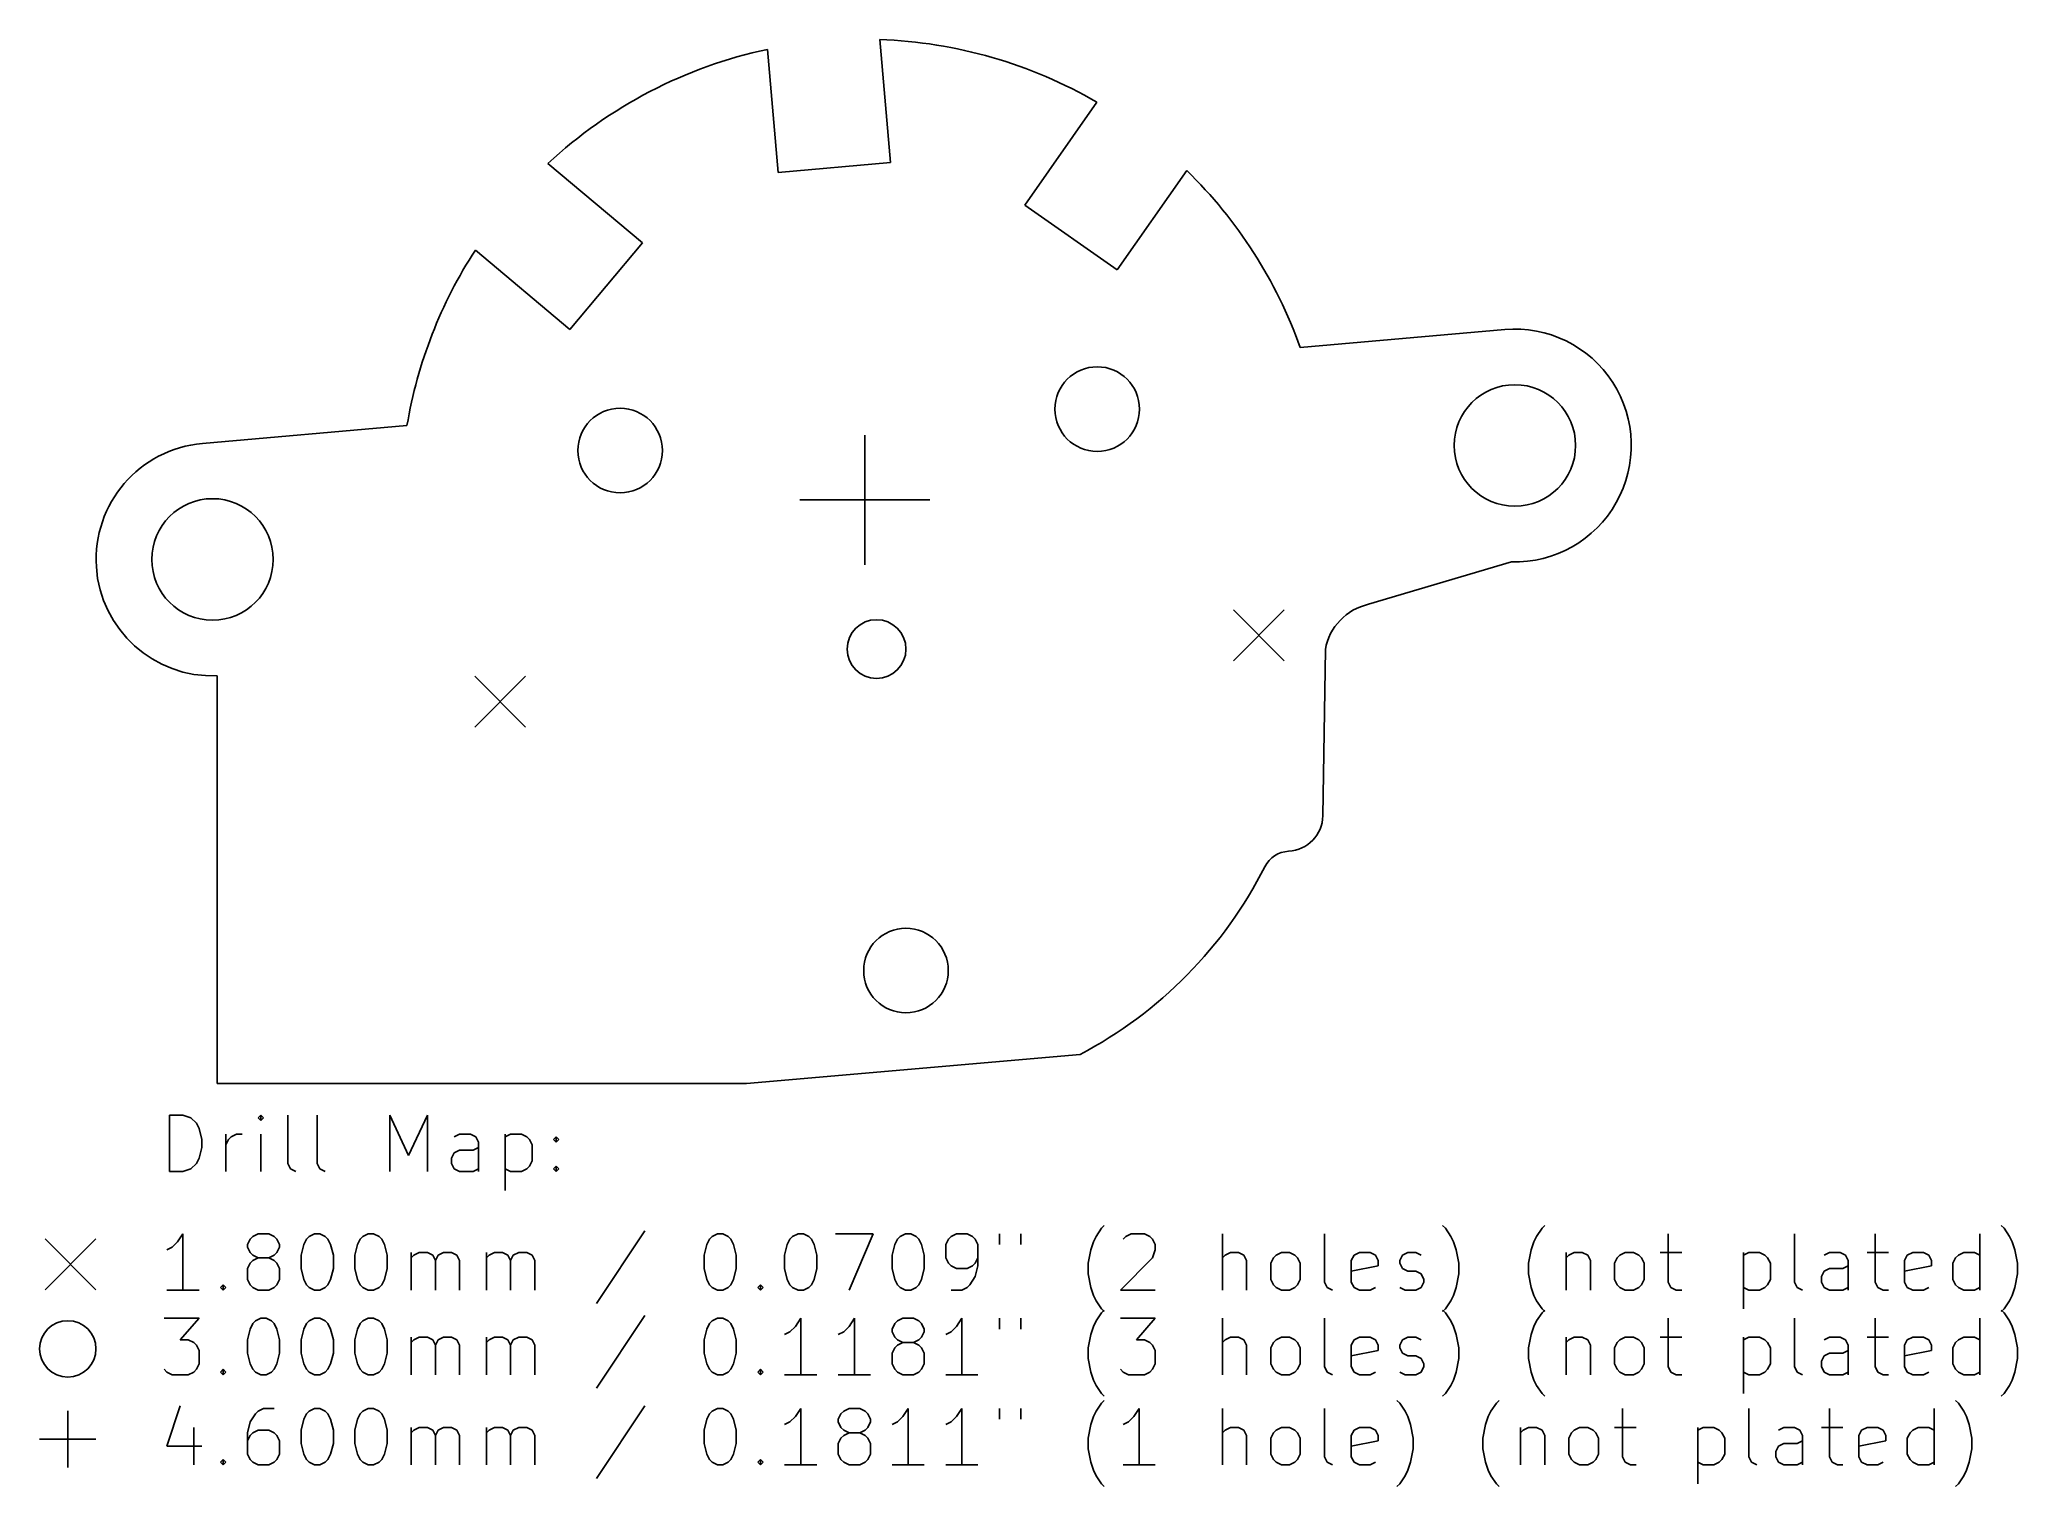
# Model space of a CAD drawing. Extents: x 61.2 to 131.3, y -105.5 to -54.2.
import ezdxf

# ---------------------------------------------------------------- set-up
doc = ezdxf.new("R2010")
doc.units = 0
doc.layers.add('BLACK', color=7, linetype='CONTINUOUS')

msp = doc.modelspace()

# ---------------------------------------------------------------- linework, layer by layer
at = {"layer": 'BLACK', "linetype": 'CONTINUOUS'}
for p, q in [((87.403017, -58.910416), (87.021515, -54.54983)), ((91.006214, -54.200319), (91.387796, -58.561793)), ((96.151398, -60.074632), (98.707175, -56.424605)), ((79.240984, -58.599409), (82.594084, -61.412992)), ((91.387796, -58.561793), (87.403017, -58.910416)), ((101.893954, -58.847189), (99.428006, -62.368938)), ((99.428006, -62.368938), (96.151398, -60.074632)), ((80.022934, -64.477169), (76.668916, -61.662815)), ((82.594084, -61.412992), (80.022934, -64.477169)), ((113.167014, -64.479729), (105.911094, -65.114539)), ((74.24428, -67.885025), (66.988407, -68.519832)), ((90.477066, -68.222832), (90.477066, -72.822832)), ((88.177066, -70.522832), (92.777066, -70.522832)), ((108.335635, -74.224453), (113.411019, -72.7174)), ((103.548628, -74.423397), (105.348628, -76.223397)), ((105.348628, -74.423397), (103.548628, -76.223397)), ((106.718456, -81.72129), (106.806682, -75.822153)), ((67.512596, -76.755849), (67.512597, -77.774998)), ((76.651372, -76.776603), (78.451372, -78.576603)), ((78.451372, -76.776603), (76.651372, -78.576603)), ((67.512597, -77.774998), (67.512597, -91.219007)), ((86.279842, -91.219007), (98.110374, -90.183969)), ((67.512597, -91.219007), (86.279842, -91.219007)), ((65.823409, -94.338845), (65.823409, -92.338845)), ((65.823409, -92.338845), (66.299599, -92.338845)), ((66.299599, -92.338845), (66.585314, -92.434083)), ((66.585314, -92.434083), (66.77579, -92.624559)), ((69.061504, -92.338845), (68.966266, -92.434083)), ((68.966266, -92.434083), (69.061504, -92.529321)), ((69.156742, -92.434083), (69.061504, -92.338845)), ((69.061504, -92.338845), (69.061504, -92.529321)), ((69.061504, -92.529321), (69.156742, -92.434083)), ((70.013885, -94.05313), (70.013885, -92.338845)), ((71.061504, -94.05313), (71.061504, -92.338845)), ((73.632933, -94.338845), (73.632933, -92.338845)), ((73.632933, -92.338845), (74.2996, -93.767416)), ((74.2996, -93.767416), (74.966266, -92.338845)), ((74.966266, -92.338845), (74.966266, -94.338845)), ((66.77579, -92.624559), (66.871028, -92.815035)), ((66.871028, -92.815035), (66.966266, -93.195987)), ((66.966266, -93.195987), (66.966266, -93.481702)), ((67.823409, -94.338845), (67.823409, -93.005511)), ((67.823409, -93.386464), (67.918647, -93.195987)), ((67.918647, -93.195987), (68.013885, -93.100749)), ((68.013885, -93.100749), (68.204361, -93.005511)), ((68.204361, -93.005511), (68.394838, -93.005511)), ((69.061504, -94.338845), (69.061504, -93.005511)), ((76.109123, -93.005511), (75.918647, -93.100749)), ((76.490076, -93.005511), (76.109123, -93.005511)), ((76.680552, -93.100749), (76.490076, -93.005511)), ((76.77579, -93.291226), (76.680552, -93.100749)), ((77.728171, -93.005511), (77.728171, -95.005511)), ((77.728171, -93.100749), (77.918647, -93.005511)), ((77.918647, -93.005511), (78.2996, -93.005511)), ((78.2996, -93.005511), (78.490076, -93.100749)), ((78.490076, -93.100749), (78.585314, -93.195987)), ((78.585314, -93.195987), (78.680552, -93.386464)), ((79.442457, -93.195987), (79.537695, -93.100749)), ((79.537695, -93.291226), (79.442457, -93.195987)), ((79.537695, -93.100749), (79.632933, -93.195987)), ((79.537695, -93.100749), (79.537695, -93.291226)), ((79.632933, -93.195987), (79.537695, -93.291226)), ((66.871028, -93.862654), (66.77579, -94.05313)), ((66.966266, -93.481702), (66.871028, -93.862654)), ((75.823409, -93.862654), (75.918647, -93.672178)), ((75.823409, -94.05313), (75.823409, -93.862654)), ((75.918647, -93.672178), (76.109123, -93.57694)), ((76.109123, -93.57694), (76.585314, -93.57694)), ((76.585314, -93.57694), (76.77579, -93.481702)), ((76.77579, -94.338845), (76.77579, -93.291226)), ((78.680552, -93.957892), (78.585314, -94.148368)), ((78.680552, -93.386464), (78.680552, -93.957892)), ((66.299599, -94.338845), (65.823409, -94.338845)), ((66.585314, -94.243607), (66.299599, -94.338845)), ((66.77579, -94.05313), (66.585314, -94.243607)), ((70.109123, -94.243607), (70.013885, -94.05313)), ((70.299599, -94.338845), (70.109123, -94.243607)), ((71.156742, -94.243607), (71.061504, -94.05313)), ((71.347218, -94.338845), (71.156742, -94.243607)), ((75.918647, -94.243607), (75.823409, -94.05313)), ((76.109123, -94.338845), (75.918647, -94.243607)), ((76.585314, -94.338845), (76.109123, -94.338845)), ((76.77579, -94.243607), (76.585314, -94.338845)), ((77.918647, -94.338845), (77.728171, -94.243607)), ((78.2996, -94.338845), (77.918647, -94.338845)), ((78.490076, -94.243607), (78.2996, -94.338845)), ((78.585314, -94.148368), (78.490076, -94.243607)), ((79.442457, -94.243607), (79.537695, -94.148368)), ((79.537695, -94.338845), (79.442457, -94.243607)), ((79.537695, -94.148368), (79.632933, -94.243607)), ((79.537695, -94.148368), (79.537695, -94.338845)), ((79.632933, -94.243607), (79.537695, -94.338845)), ((61.415641, -96.724007), (63.215641, -98.524007)), ((63.215641, -96.724007), (61.415641, -98.524007)), ((66.299599, -96.538845), (66.109123, -96.824559)), ((66.299599, -98.538845), (66.299599, -96.538845)), ((68.585314, -96.919797), (68.680552, -96.729321)), ((68.680552, -96.729321), (68.77579, -96.634083)), ((68.77579, -96.634083), (68.966266, -96.538845)), ((68.966266, -96.538845), (69.347219, -96.538845)), ((69.347219, -96.538845), (69.537695, -96.634083)), ((69.537695, -96.634083), (69.632933, -96.729321)), ((69.632933, -96.729321), (69.728171, -96.919797)), ((70.585314, -96.919797), (70.680552, -96.729321)), ((70.680552, -96.729321), (70.77579, -96.634083)), ((70.77579, -96.634083), (70.966266, -96.538845)), ((70.966266, -96.538845), (71.156743, -96.538845)), ((71.156743, -96.538845), (71.347219, -96.634083)), ((71.347219, -96.634083), (71.442457, -96.729321)), ((71.442457, -96.729321), (71.537695, -96.919797)), ((72.490076, -96.919797), (72.585314, -96.729321)), ((72.585314, -96.729321), (72.680552, -96.634083)), ((72.680552, -96.634083), (72.871028, -96.538845)), ((72.871028, -96.538845), (73.061505, -96.538845)), ((73.061505, -96.538845), (73.251981, -96.634083)), ((73.251981, -96.634083), (73.347219, -96.729321)), ((73.347219, -96.729321), (73.442457, -96.919797)), ((82.680553, -96.443607), (80.966268, -99.015035)), ((84.87103, -96.919797), (84.966268, -96.729321)), ((84.966268, -96.729321), (85.061506, -96.634083)), ((85.061506, -96.634083), (85.251982, -96.538845)), ((85.251982, -96.538845), (85.442459, -96.538845)), ((85.442459, -96.538845), (85.632935, -96.634083)), ((85.632935, -96.634083), (85.728173, -96.729321)), ((85.728173, -96.729321), (85.823411, -96.919797)), ((87.728173, -96.919797), (87.823411, -96.729321)), ((87.823411, -96.729321), (87.918649, -96.634083)), ((87.918649, -96.634083), (88.109125, -96.538845)), ((88.109125, -96.538845), (88.299602, -96.538845)), ((88.299602, -96.538845), (88.490078, -96.634083)), ((88.490078, -96.634083), (88.585316, -96.729321)), ((88.585316, -96.729321), (88.680554, -96.919797)), ((89.442459, -96.538845), (90.775792, -96.538845)), ((90.775792, -96.538845), (89.918649, -98.538845)), ((91.537697, -96.919797), (91.632935, -96.729321)), ((91.632935, -96.729321), (91.728173, -96.634083)), ((91.728173, -96.634083), (91.918649, -96.538845)), ((91.918649, -96.538845), (92.109126, -96.538845)), ((92.109126, -96.538845), (92.299602, -96.634083)), ((92.299602, -96.634083), (92.39484, -96.729321)), ((92.39484, -96.729321), (92.490078, -96.919797)), ((93.442459, -96.729321), (93.347221, -96.919797)), ((93.537697, -96.634083), (93.442459, -96.729321)), ((93.728173, -96.538845), (93.537697, -96.634083)), ((94.109126, -96.538845), (93.728173, -96.538845)), ((94.299602, -96.634083), (94.109126, -96.538845)), ((94.39484, -96.729321), (94.299602, -96.634083)), ((94.490078, -96.919797), (94.39484, -96.729321)), ((95.251983, -96.538845), (95.251983, -96.919797)), ((96.013888, -96.538845), (96.013888, -96.919797)), ((98.585317, -96.824559), (98.680555, -96.634083)), ((98.680555, -96.634083), (98.871031, -96.348368)), ((98.871031, -96.348368), (98.96627, -96.25313)), ((99.632936, -96.729321), (99.728174, -96.634083)), ((99.728174, -96.634083), (99.91865, -96.538845)), ((99.91865, -96.538845), (100.394841, -96.538845)), ((100.394841, -96.538845), (100.585317, -96.634083)), ((100.585317, -96.634083), (100.680555, -96.729321)), ((100.680555, -96.729321), (100.775793, -96.919797)), ((103.156746, -98.538845), (103.156746, -96.538845)), ((106.775794, -98.25313), (106.775794, -96.538845)), ((111.061509, -96.348368), (110.966271, -96.25313)), ((111.251985, -96.634083), (111.061509, -96.348368)), ((111.347223, -96.824559), (111.251985, -96.634083)), ((114.204366, -96.824559), (114.299604, -96.634083)), ((114.299604, -96.634083), (114.49008, -96.348368)), ((114.49008, -96.348368), (114.585319, -96.25313)), ((118.966271, -96.538845), (118.966271, -98.25313)), ((123.442462, -98.25313), (123.442462, -96.538845)), ((126.299605, -96.538845), (126.299605, -98.25313)), ((130.013891, -98.538845), (130.013891, -96.538845)), ((130.871034, -96.348368), (130.775796, -96.25313)), ((131.06151, -96.634083), (130.871034, -96.348368)), ((131.156748, -96.824559), (131.06151, -96.634083)), ((65.918647, -97.015035), (65.728171, -97.110273)), ((66.109123, -96.824559), (65.918647, -97.015035)), ((68.585314, -97.015035), (68.585314, -96.919797)), ((68.680552, -97.205511), (68.585314, -97.015035)), ((68.77579, -97.300749), (68.680552, -97.205511)), ((68.966266, -97.395987), (68.77579, -97.300749)), ((68.966266, -97.395987), (68.77579, -97.491226)), ((69.347219, -97.395987), (68.966266, -97.395987)), ((69.537695, -97.300749), (69.347219, -97.395987)), ((69.537695, -97.491226), (69.347219, -97.395987)), ((69.632933, -97.205511), (69.537695, -97.300749)), ((69.728171, -97.015035), (69.632933, -97.205511)), ((69.728171, -96.919797), (69.728171, -97.015035)), ((70.490076, -97.300749), (70.585314, -96.919797)), ((70.490076, -97.77694), (70.490076, -97.300749)), ((71.537695, -96.919797), (71.632933, -97.300749)), ((71.632933, -97.300749), (71.632933, -97.77694)), ((72.394838, -97.300749), (72.490076, -96.919797)), ((72.394838, -97.77694), (72.394838, -97.300749)), ((73.442457, -96.919797), (73.537695, -97.300749)), ((73.537695, -97.300749), (73.537695, -97.77694)), ((74.394838, -98.538845), (74.394838, -97.205511)), ((74.394838, -97.395987), (74.490076, -97.300749)), ((74.490076, -97.300749), (74.680552, -97.205511)), ((74.680552, -97.205511), (74.966267, -97.205511)), ((74.966267, -97.205511), (75.156743, -97.300749)), ((75.156743, -97.300749), (75.251981, -97.491226)), ((75.251981, -97.491226), (75.347219, -97.300749)), ((75.347219, -97.300749), (75.537695, -97.205511)), ((75.537695, -97.205511), (75.823409, -97.205511)), ((75.823409, -97.205511), (76.013886, -97.300749)), ((76.013886, -97.300749), (76.109124, -97.491226)), ((77.061505, -98.538845), (77.061505, -97.205511)), ((77.061505, -97.395987), (77.156743, -97.300749)), ((77.156743, -97.300749), (77.347219, -97.205511)), ((77.347219, -97.205511), (77.632934, -97.205511)), ((77.632934, -97.205511), (77.82341, -97.300749)), ((77.82341, -97.300749), (77.918648, -97.491226)), ((77.918648, -97.491226), (78.013886, -97.300749)), ((78.013886, -97.300749), (78.204362, -97.205511)), ((78.204362, -97.205511), (78.490076, -97.205511)), ((78.490076, -97.205511), (78.680553, -97.300749)), ((78.680553, -97.300749), (78.775791, -97.491226)), ((84.775792, -97.300749), (84.87103, -96.919797)), ((84.775792, -97.77694), (84.775792, -97.300749)), ((85.823411, -96.919797), (85.918649, -97.300749)), ((85.918649, -97.300749), (85.918649, -97.77694)), ((87.632935, -97.300749), (87.728173, -96.919797)), ((87.632935, -97.77694), (87.632935, -97.300749)), ((88.680554, -96.919797), (88.775792, -97.300749)), ((88.775792, -97.300749), (88.775792, -97.77694)), ((91.442459, -97.300749), (91.537697, -96.919797)), ((91.442459, -97.77694), (91.442459, -97.300749)), ((92.490078, -96.919797), (92.585316, -97.300749)), ((92.585316, -97.300749), (92.585316, -97.77694)), ((93.347221, -96.919797), (93.347221, -97.395987)), ((93.347221, -97.395987), (93.442459, -97.586464)), ((94.39484, -97.586464), (94.490078, -97.395987)), ((94.490078, -97.681702), (94.490078, -96.919797)), ((98.394841, -97.586464), (98.490079, -97.110273)), ((98.490079, -97.110273), (98.585317, -96.824559)), ((100.680555, -97.395987), (99.537698, -98.538845)), ((100.775793, -97.110273), (100.680555, -97.395987)), ((100.775793, -96.919797), (100.775793, -97.110273)), ((103.251984, -97.300749), (103.156746, -97.395987)), ((103.44246, -97.205511), (103.251984, -97.300749)), ((103.728175, -97.205511), (103.44246, -97.205511)), ((103.918651, -97.300749), (103.728175, -97.205511)), ((104.013889, -97.491226), (103.918651, -97.300749)), ((104.871032, -97.586464), (104.96627, -97.395987)), ((104.96627, -97.395987), (105.061508, -97.300749)), ((105.061508, -97.300749), (105.251984, -97.205511)), ((105.251984, -97.205511), (105.537699, -97.205511)), ((105.537699, -97.205511), (105.728175, -97.300749)), ((105.728175, -97.300749), (105.823413, -97.395987)), ((105.823413, -97.395987), (105.918651, -97.586464)), ((107.728175, -97.491226), (107.823413, -97.300749)), ((107.823413, -97.300749), (108.013889, -97.205511)), ((108.013889, -97.205511), (108.394842, -97.205511)), ((108.394842, -97.205511), (108.585318, -97.300749)), ((108.585318, -97.300749), (108.680556, -97.491226)), ((109.442461, -97.491226), (109.537699, -97.300749)), ((109.537699, -97.300749), (109.728175, -97.205511)), ((109.728175, -97.205511), (110.013889, -97.205511)), ((110.013889, -97.205511), (110.204366, -97.300749)), ((111.442461, -97.110273), (111.347223, -96.824559)), ((111.537699, -97.586464), (111.442461, -97.110273)), ((114.01389, -97.586464), (114.109128, -97.110273)), ((114.109128, -97.110273), (114.204366, -96.824559)), ((115.347223, -97.205511), (115.347223, -98.538845)), ((115.347223, -97.395987), (115.442461, -97.300749)), ((115.442461, -97.300749), (115.632937, -97.205511)), ((115.632937, -97.205511), (115.918652, -97.205511)), ((115.918652, -97.205511), (116.109128, -97.300749)), ((116.109128, -97.300749), (116.204366, -97.491226)), ((117.061509, -97.586464), (117.156747, -97.395987)), ((117.156747, -97.395987), (117.251985, -97.300749)), ((117.251985, -97.300749), (117.442461, -97.205511)), ((117.442461, -97.205511), (117.728176, -97.205511)), ((117.728176, -97.205511), (117.918652, -97.300749)), ((117.918652, -97.300749), (118.01389, -97.395987)), ((118.01389, -97.395987), (118.109128, -97.586464)), ((118.680557, -97.205511), (119.442461, -97.205511)), ((121.632938, -97.205511), (121.632938, -99.205511)), ((121.632938, -97.300749), (121.823414, -97.205511)), ((121.823414, -97.205511), (122.204367, -97.205511)), ((122.204367, -97.205511), (122.394843, -97.300749)), ((122.394843, -97.300749), (122.490081, -97.395987)), ((122.490081, -97.395987), (122.585319, -97.586464)), ((124.680557, -97.205511), (124.490081, -97.300749)), ((125.06151, -97.205511), (124.680557, -97.205511)), ((125.251986, -97.300749), (125.06151, -97.205511)), ((125.347224, -97.491226), (125.251986, -97.300749)), ((126.013891, -97.205511), (126.775795, -97.205511)), ((127.347224, -97.491226), (127.442462, -97.300749)), ((127.442462, -97.300749), (127.632938, -97.205511)), ((127.632938, -97.205511), (128.013891, -97.205511)), ((128.013891, -97.205511), (128.204367, -97.300749)), ((128.204367, -97.300749), (128.299605, -97.491226)), ((129.06151, -97.586464), (129.156748, -97.395987)), ((129.156748, -97.395987), (129.251986, -97.300749)), ((129.251986, -97.300749), (129.442462, -97.205511)), ((129.442462, -97.205511), (129.823415, -97.205511)), ((129.823415, -97.205511), (130.013891, -97.300749)), ((131.251986, -97.110273), (131.156748, -96.824559)), ((131.347224, -97.586464), (131.251986, -97.110273)), ((68.680552, -97.586464), (68.585314, -97.77694)), ((68.585314, -97.77694), (68.585314, -98.157892)), ((68.585314, -98.157892), (68.680552, -98.348368)), ((68.77579, -97.491226), (68.680552, -97.586464)), ((69.632933, -97.586464), (69.537695, -97.491226)), ((69.728171, -97.77694), (69.632933, -97.586464)), ((69.632933, -98.348368), (69.728171, -98.157892)), ((69.728171, -98.157892), (69.728171, -97.77694)), ((70.585314, -98.157892), (70.490076, -97.77694)), ((70.680552, -98.348368), (70.585314, -98.157892)), ((71.537695, -98.157892), (71.442457, -98.348368)), ((71.632933, -97.77694), (71.537695, -98.157892)), ((72.490076, -98.157892), (72.394838, -97.77694)), ((72.585314, -98.348368), (72.490076, -98.157892)), ((73.442457, -98.157892), (73.347219, -98.348368)), ((73.537695, -97.77694), (73.442457, -98.157892)), ((75.251981, -97.491226), (75.251981, -98.538845)), ((76.109124, -97.491226), (76.109124, -98.538845)), ((77.918648, -97.491226), (77.918648, -98.538845)), ((78.775791, -97.491226), (78.775791, -98.538845)), ((84.87103, -98.157892), (84.775792, -97.77694)), ((84.966268, -98.348368), (84.87103, -98.157892)), ((85.823411, -98.157892), (85.728173, -98.348368)), ((85.918649, -97.77694), (85.823411, -98.157892)), ((87.728173, -98.157892), (87.632935, -97.77694)), ((87.823411, -98.348368), (87.728173, -98.157892)), ((88.680554, -98.157892), (88.585316, -98.348368)), ((88.775792, -97.77694), (88.680554, -98.157892)), ((91.537697, -98.157892), (91.442459, -97.77694)), ((91.632935, -98.348368), (91.537697, -98.157892)), ((92.490078, -98.157892), (92.39484, -98.348368)), ((92.585316, -97.77694), (92.490078, -98.157892)), ((93.442459, -97.586464), (93.537697, -97.681702)), ((93.537697, -97.681702), (93.728173, -97.77694)), ((93.728173, -97.77694), (94.109126, -97.77694)), ((94.109126, -97.77694), (94.299602, -97.681702)), ((94.204364, -98.348368), (94.39484, -98.062654)), ((94.299602, -97.681702), (94.39484, -97.586464)), ((94.39484, -98.062654), (94.490078, -97.681702)), ((98.394841, -97.967416), (98.394841, -97.586464)), ((98.490079, -98.443607), (98.394841, -97.967416)), ((104.013889, -98.538845), (104.013889, -97.491226)), ((104.871032, -98.157892), (104.871032, -97.586464)), ((104.96627, -98.348368), (104.871032, -98.157892)), ((105.918651, -98.157892), (105.823413, -98.348368)), ((105.918651, -97.586464), (105.918651, -98.157892)), ((107.728175, -98.25313), (107.728175, -97.491226)), ((108.680556, -97.681702), (107.728175, -97.872178)), ((108.680556, -97.491226), (108.680556, -97.681702)), ((109.442461, -97.586464), (109.442461, -97.491226)), ((109.537699, -97.77694), (109.442461, -97.586464)), ((109.728175, -97.872178), (109.537699, -97.77694)), ((110.013889, -97.872178), (109.728175, -97.872178)), ((110.204366, -97.967416), (110.013889, -97.872178)), ((110.299604, -98.157892), (110.204366, -97.967416)), ((110.299604, -98.25313), (110.299604, -98.157892)), ((111.442461, -98.443607), (111.537699, -97.967416)), ((111.537699, -97.967416), (111.537699, -97.586464)), ((114.01389, -97.967416), (114.01389, -97.586464)), ((114.109128, -98.443607), (114.01389, -97.967416)), ((116.204366, -97.491226), (116.204366, -98.538845)), ((117.061509, -98.157892), (117.061509, -97.586464)), ((117.156747, -98.348368), (117.061509, -98.157892)), ((118.109128, -98.157892), (118.01389, -98.348368)), ((118.109128, -97.586464), (118.109128, -98.157892)), ((122.585319, -98.157892), (122.490081, -98.348368)), ((122.585319, -97.586464), (122.585319, -98.157892)), ((124.394843, -98.062654), (124.490081, -97.872178)), ((124.394843, -98.25313), (124.394843, -98.062654)), ((124.490081, -97.872178), (124.680557, -97.77694)), ((124.680557, -97.77694), (125.156748, -97.77694)), ((125.156748, -97.77694), (125.347224, -97.681702)), ((125.347224, -98.538845), (125.347224, -97.491226)), ((127.347224, -98.25313), (127.347224, -97.491226)), ((128.299605, -97.681702), (127.347224, -97.872178)), ((128.299605, -97.491226), (128.299605, -97.681702)), ((129.06151, -98.157892), (129.06151, -97.586464)), ((129.156748, -98.348368), (129.06151, -98.157892)), ((131.251986, -98.443607), (131.347224, -97.967416)), ((131.347224, -97.967416), (131.347224, -97.586464)), ((66.871028, -98.538845), (65.728171, -98.538845)), ((67.632933, -98.443607), (67.728171, -98.348368)), ((67.728171, -98.538845), (67.632933, -98.443607)), ((67.728171, -98.348368), (67.823409, -98.443607)), ((67.728171, -98.348368), (67.728171, -98.538845)), ((67.823409, -98.443607), (67.728171, -98.538845)), ((68.680552, -98.348368), (68.77579, -98.443607)), ((68.77579, -98.443607), (68.966266, -98.538845)), ((68.966266, -98.538845), (69.347219, -98.538845)), ((69.347219, -98.538845), (69.537695, -98.443607)), ((69.537695, -98.443607), (69.632933, -98.348368)), ((70.77579, -98.443607), (70.680552, -98.348368)), ((70.966266, -98.538845), (70.77579, -98.443607)), ((71.156743, -98.538845), (70.966266, -98.538845)), ((71.347219, -98.443607), (71.156743, -98.538845)), ((71.442457, -98.348368), (71.347219, -98.443607)), ((72.680552, -98.443607), (72.585314, -98.348368)), ((72.871028, -98.538845), (72.680552, -98.443607)), ((73.061505, -98.538845), (72.871028, -98.538845)), ((73.251981, -98.443607), (73.061505, -98.538845)), ((73.347219, -98.348368), (73.251981, -98.443607)), ((85.061506, -98.443607), (84.966268, -98.348368)), ((85.251982, -98.538845), (85.061506, -98.443607)), ((85.442459, -98.538845), (85.251982, -98.538845)), ((85.632935, -98.443607), (85.442459, -98.538845)), ((85.728173, -98.348368), (85.632935, -98.443607)), ((86.680554, -98.443607), (86.775792, -98.348368)), ((86.775792, -98.538845), (86.680554, -98.443607)), ((86.775792, -98.348368), (86.87103, -98.443607)), ((86.775792, -98.348368), (86.775792, -98.538845)), ((86.87103, -98.443607), (86.775792, -98.538845)), ((87.918649, -98.443607), (87.823411, -98.348368)), ((88.109125, -98.538845), (87.918649, -98.443607)), ((88.299602, -98.538845), (88.109125, -98.538845)), ((88.490078, -98.443607), (88.299602, -98.538845)), ((88.585316, -98.348368), (88.490078, -98.443607)), ((91.728173, -98.443607), (91.632935, -98.348368)), ((91.918649, -98.538845), (91.728173, -98.443607)), ((92.109126, -98.538845), (91.918649, -98.538845)), ((92.299602, -98.443607), (92.109126, -98.538845)), ((92.39484, -98.348368), (92.299602, -98.443607)), ((93.537697, -98.538845), (93.918649, -98.538845)), ((93.918649, -98.538845), (94.109126, -98.443607)), ((94.109126, -98.443607), (94.204364, -98.348368)), ((98.585317, -98.729321), (98.490079, -98.443607)), ((98.680555, -98.919797), (98.585317, -98.729321)), ((99.537698, -98.538845), (100.775793, -98.538845)), ((105.061508, -98.443607), (104.96627, -98.348368)), ((105.251984, -98.538845), (105.061508, -98.443607)), ((105.537699, -98.538845), (105.251984, -98.538845)), ((105.728175, -98.443607), (105.537699, -98.538845)), ((105.823413, -98.348368), (105.728175, -98.443607)), ((106.871032, -98.443607), (106.775794, -98.25313)), ((107.061508, -98.538845), (106.871032, -98.443607)), ((107.823413, -98.443607), (107.728175, -98.25313)), ((108.013889, -98.538845), (107.823413, -98.443607)), ((108.394842, -98.538845), (108.013889, -98.538845)), ((108.585318, -98.443607), (108.394842, -98.538845)), ((109.442461, -98.443607), (109.632937, -98.538845)), ((109.632937, -98.538845), (110.013889, -98.538845)), ((110.013889, -98.538845), (110.204366, -98.443607)), ((110.204366, -98.443607), (110.299604, -98.25313)), ((111.251985, -98.919797), (111.347223, -98.729321)), ((111.347223, -98.729321), (111.442461, -98.443607)), ((114.204366, -98.729321), (114.109128, -98.443607)), ((114.299604, -98.919797), (114.204366, -98.729321)), ((117.251985, -98.443607), (117.156747, -98.348368)), ((117.442461, -98.538845), (117.251985, -98.443607)), ((117.728176, -98.538845), (117.442461, -98.538845)), ((117.918652, -98.443607), (117.728176, -98.538845)), ((118.01389, -98.348368), (117.918652, -98.443607)), ((118.966271, -98.25313), (119.061509, -98.443607)), ((119.061509, -98.443607), (119.251985, -98.538845)), ((119.251985, -98.538845), (119.442461, -98.538845)), ((121.823414, -98.538845), (121.632938, -98.443607)), ((122.204367, -98.538845), (121.823414, -98.538845)), ((122.394843, -98.443607), (122.204367, -98.538845)), ((122.490081, -98.348368), (122.394843, -98.443607)), ((123.5377, -98.443607), (123.442462, -98.25313)), ((123.728176, -98.538845), (123.5377, -98.443607)), ((124.490081, -98.443607), (124.394843, -98.25313)), ((124.680557, -98.538845), (124.490081, -98.443607)), ((125.156748, -98.538845), (124.680557, -98.538845)), ((125.347224, -98.443607), (125.156748, -98.538845)), ((126.299605, -98.25313), (126.394843, -98.443607)), ((126.394843, -98.443607), (126.585319, -98.538845)), ((126.585319, -98.538845), (126.775795, -98.538845)), ((127.442462, -98.443607), (127.347224, -98.25313)), ((127.632938, -98.538845), (127.442462, -98.443607)), ((128.013891, -98.538845), (127.632938, -98.538845)), ((128.204367, -98.443607), (128.013891, -98.538845)), ((129.251986, -98.443607), (129.156748, -98.348368)), ((129.442462, -98.538845), (129.251986, -98.443607)), ((129.823415, -98.538845), (129.442462, -98.538845)), ((130.013891, -98.443607), (129.823415, -98.538845)), ((131.06151, -98.919797), (131.156748, -98.729321)), ((131.156748, -98.729321), (131.251986, -98.443607)), ((65.632933, -99.538845), (66.871028, -99.538845)), ((66.871028, -99.538845), (66.204361, -100.300749)), ((68.871028, -99.634083), (69.061504, -99.538845)), ((69.061504, -99.538845), (69.251981, -99.538845)), ((69.251981, -99.538845), (69.442457, -99.634083)), ((70.77579, -99.634083), (70.966266, -99.538845)), ((70.966266, -99.538845), (71.156743, -99.538845)), ((71.156743, -99.538845), (71.347219, -99.634083)), ((72.680552, -99.634083), (72.871028, -99.538845)), ((72.871028, -99.538845), (73.061505, -99.538845)), ((73.061505, -99.538845), (73.251981, -99.634083)), ((82.680553, -99.443607), (80.966268, -102.015035)), ((85.061506, -99.634083), (85.251982, -99.538845)), ((85.251982, -99.538845), (85.442459, -99.538845)), ((85.442459, -99.538845), (85.632935, -99.634083)), ((88.204363, -99.538845), (88.013887, -99.824559)), ((88.204363, -101.538845), (88.204363, -99.538845)), ((90.109125, -99.538845), (89.918649, -99.824559)), ((90.109125, -101.538845), (90.109125, -99.538845)), ((91.632935, -99.634083), (91.823411, -99.538845)), ((91.823411, -99.538845), (92.204364, -99.538845)), ((92.204364, -99.538845), (92.39484, -99.634083)), ((93.918649, -99.538845), (93.728173, -99.824559)), ((93.918649, -101.538845), (93.918649, -99.538845)), ((95.251983, -99.538845), (95.251983, -99.919797)), ((96.013888, -99.538845), (96.013888, -99.919797)), ((98.871031, -99.205511), (98.680555, -98.919797)), ((98.680555, -99.634083), (98.871031, -99.348368)), ((98.96627, -99.300749), (98.871031, -99.205511)), ((98.871031, -99.348368), (98.96627, -99.25313)), ((99.537698, -99.538845), (100.775793, -99.538845)), ((100.775793, -99.538845), (100.109126, -100.300749)), ((103.156746, -101.538845), (103.156746, -99.538845)), ((106.775794, -101.25313), (106.775794, -99.538845)), ((110.966271, -99.300749), (111.061509, -99.205511)), ((111.061509, -99.348368), (110.966271, -99.25313)), ((111.061509, -99.205511), (111.251985, -98.919797)), ((111.251985, -99.634083), (111.061509, -99.348368)), ((114.49008, -99.205511), (114.299604, -98.919797)), ((114.299604, -99.634083), (114.49008, -99.348368)), ((114.585319, -99.300749), (114.49008, -99.205511)), ((114.49008, -99.348368), (114.585319, -99.25313)), ((118.966271, -99.538845), (118.966271, -101.25313)), ((123.442462, -101.25313), (123.442462, -99.538845)), ((126.299605, -99.538845), (126.299605, -101.25313)), ((130.013891, -101.538845), (130.013891, -99.538845)), ((130.775796, -99.300749), (130.871034, -99.205511)), ((130.871034, -99.348368), (130.775796, -99.25313)), ((130.871034, -99.205511), (131.06151, -98.919797)), ((131.06151, -99.634083), (130.871034, -99.348368)), ((68.585314, -100.300749), (68.680552, -99.919797)), ((68.680552, -99.919797), (68.77579, -99.729321)), ((68.77579, -99.729321), (68.871028, -99.634083)), ((69.442457, -99.634083), (69.537695, -99.729321)), ((69.537695, -99.729321), (69.632933, -99.919797)), ((69.632933, -99.919797), (69.728171, -100.300749)), ((70.490076, -100.300749), (70.585314, -99.919797)), ((70.585314, -99.919797), (70.680552, -99.729321)), ((70.680552, -99.729321), (70.77579, -99.634083)), ((71.347219, -99.634083), (71.442457, -99.729321)), ((71.442457, -99.729321), (71.537695, -99.919797)), ((71.537695, -99.919797), (71.632933, -100.300749)), ((72.394838, -100.300749), (72.490076, -99.919797)), ((72.490076, -99.919797), (72.585314, -99.729321)), ((72.585314, -99.729321), (72.680552, -99.634083)), ((73.251981, -99.634083), (73.347219, -99.729321)), ((73.347219, -99.729321), (73.442457, -99.919797)), ((73.442457, -99.919797), (73.537695, -100.300749)), ((74.394838, -101.538845), (74.394838, -100.205511)), ((74.490076, -100.300749), (74.680552, -100.205511)), ((74.680552, -100.205511), (74.966267, -100.205511)), ((74.966267, -100.205511), (75.156743, -100.300749)), ((75.347219, -100.300749), (75.537695, -100.205511)), ((75.537695, -100.205511), (75.823409, -100.205511)), ((75.823409, -100.205511), (76.013886, -100.300749)), ((77.061505, -101.538845), (77.061505, -100.205511)), ((77.156743, -100.300749), (77.347219, -100.205511)), ((77.347219, -100.205511), (77.632934, -100.205511)), ((77.632934, -100.205511), (77.82341, -100.300749)), ((78.013886, -100.300749), (78.204362, -100.205511)), ((78.204362, -100.205511), (78.490076, -100.205511)), ((78.490076, -100.205511), (78.680553, -100.300749)), ((84.775792, -100.300749), (84.87103, -99.919797)), ((84.87103, -99.919797), (84.966268, -99.729321)), ((84.966268, -99.729321), (85.061506, -99.634083)), ((85.632935, -99.634083), (85.728173, -99.729321)), ((85.728173, -99.729321), (85.823411, -99.919797)), ((85.823411, -99.919797), (85.918649, -100.300749)), ((87.823411, -100.015035), (87.632935, -100.110273)), ((88.013887, -99.824559), (87.823411, -100.015035)), ((89.728173, -100.015035), (89.537697, -100.110273)), ((89.918649, -99.824559), (89.728173, -100.015035)), ((91.442459, -99.919797), (91.537697, -99.729321)), ((91.442459, -100.015035), (91.442459, -99.919797)), ((91.537697, -100.205511), (91.442459, -100.015035)), ((91.537697, -99.729321), (91.632935, -99.634083)), ((91.632935, -100.300749), (91.537697, -100.205511)), ((92.39484, -99.634083), (92.490078, -99.729321)), ((92.490078, -100.205511), (92.39484, -100.300749)), ((92.490078, -99.729321), (92.585316, -99.919797)), ((92.585316, -100.015035), (92.490078, -100.205511)), ((92.585316, -99.919797), (92.585316, -100.015035)), ((93.537697, -100.015035), (93.347221, -100.110273)), ((93.728173, -99.824559), (93.537697, -100.015035)), ((98.394841, -100.586464), (98.490079, -100.110273)), ((98.490079, -100.110273), (98.585317, -99.824559)), ((98.585317, -99.824559), (98.680555, -99.634083)), ((103.44246, -100.205511), (103.251984, -100.300749)), ((103.728175, -100.205511), (103.44246, -100.205511)), ((103.918651, -100.300749), (103.728175, -100.205511)), ((105.061508, -100.300749), (105.251984, -100.205511)), ((105.251984, -100.205511), (105.537699, -100.205511)), ((105.537699, -100.205511), (105.728175, -100.300749)), ((107.823413, -100.300749), (108.013889, -100.205511)), ((108.013889, -100.205511), (108.394842, -100.205511)), ((108.394842, -100.205511), (108.585318, -100.300749)), ((109.537699, -100.300749), (109.728175, -100.205511)), ((109.728175, -100.205511), (110.013889, -100.205511)), ((110.013889, -100.205511), (110.204366, -100.300749)), ((111.347223, -99.824559), (111.251985, -99.634083)), ((111.442461, -100.110273), (111.347223, -99.824559)), ((111.537699, -100.586464), (111.442461, -100.110273)), ((114.01389, -100.586464), (114.109128, -100.110273)), ((114.109128, -100.110273), (114.204366, -99.824559)), ((114.204366, -99.824559), (114.299604, -99.634083)), ((115.347223, -100.205511), (115.347223, -101.538845)), ((115.442461, -100.300749), (115.632937, -100.205511)), ((115.632937, -100.205511), (115.918652, -100.205511)), ((115.918652, -100.205511), (116.109128, -100.300749)), ((117.251985, -100.300749), (117.442461, -100.205511)), ((117.442461, -100.205511), (117.728176, -100.205511)), ((117.728176, -100.205511), (117.918652, -100.300749)), ((118.680557, -100.205511), (119.442461, -100.205511)), ((121.632938, -100.205511), (121.632938, -102.205511)), ((121.632938, -100.300749), (121.823414, -100.205511)), ((121.823414, -100.205511), (122.204367, -100.205511)), ((122.204367, -100.205511), (122.394843, -100.300749)), ((124.680557, -100.205511), (124.490081, -100.300749)), ((125.06151, -100.205511), (124.680557, -100.205511)), ((125.251986, -100.300749), (125.06151, -100.205511)), ((126.013891, -100.205511), (126.775795, -100.205511)), ((127.442462, -100.300749), (127.632938, -100.205511)), ((127.632938, -100.205511), (128.013891, -100.205511)), ((128.013891, -100.205511), (128.204367, -100.300749)), ((129.251986, -100.300749), (129.442462, -100.205511)), ((129.442462, -100.205511), (129.823415, -100.205511)), ((129.823415, -100.205511), (130.013891, -100.300749)), ((131.156748, -99.824559), (131.06151, -99.634083)), ((131.251986, -100.110273), (131.156748, -99.824559)), ((131.347224, -100.586464), (131.251986, -100.110273)), ((66.204361, -100.300749), (66.490076, -100.300749)), ((66.490076, -100.300749), (66.680552, -100.395987)), ((66.680552, -100.395987), (66.77579, -100.491226)), ((66.77579, -100.491226), (66.871028, -100.681702)), ((66.871028, -100.681702), (66.871028, -101.157892)), ((68.585314, -100.77694), (68.585314, -100.300749)), ((68.680552, -101.157892), (68.585314, -100.77694)), ((69.728171, -100.77694), (69.632933, -101.157892)), ((69.728171, -100.300749), (69.728171, -100.77694)), ((70.490076, -100.77694), (70.490076, -100.300749)), ((70.585314, -101.157892), (70.490076, -100.77694)), ((71.632933, -100.77694), (71.537695, -101.157892)), ((71.632933, -100.300749), (71.632933, -100.77694)), ((72.394838, -100.77694), (72.394838, -100.300749)), ((72.490076, -101.157892), (72.394838, -100.77694)), ((73.537695, -100.77694), (73.442457, -101.157892)), ((73.537695, -100.300749), (73.537695, -100.77694)), ((74.394838, -100.395987), (74.490076, -100.300749)), ((75.156743, -100.300749), (75.251981, -100.491226)), ((75.251981, -100.491226), (75.347219, -100.300749)), ((75.251981, -100.491226), (75.251981, -101.538845)), ((76.013886, -100.300749), (76.109124, -100.491226)), ((76.109124, -100.491226), (76.109124, -101.538845)), ((77.061505, -100.395987), (77.156743, -100.300749)), ((77.82341, -100.300749), (77.918648, -100.491226)), ((77.918648, -100.491226), (78.013886, -100.300749)), ((77.918648, -100.491226), (77.918648, -101.538845)), ((78.680553, -100.300749), (78.775791, -100.491226)), ((78.775791, -100.491226), (78.775791, -101.538845)), ((84.775792, -100.77694), (84.775792, -100.300749)), ((84.87103, -101.157892), (84.775792, -100.77694)), ((85.918649, -100.77694), (85.823411, -101.157892)), ((85.918649, -100.300749), (85.918649, -100.77694)), ((91.537697, -100.586464), (91.442459, -100.77694)), ((91.442459, -100.77694), (91.442459, -101.157892)), ((91.632935, -100.491226), (91.537697, -100.586464)), ((91.823411, -100.395987), (91.632935, -100.300749)), ((91.823411, -100.395987), (91.632935, -100.491226)), ((92.204364, -100.395987), (91.823411, -100.395987)), ((92.39484, -100.300749), (92.204364, -100.395987)), ((92.39484, -100.491226), (92.204364, -100.395987)), ((92.490078, -100.586464), (92.39484, -100.491226)), ((92.585316, -100.77694), (92.490078, -100.586464)), ((92.585316, -101.157892), (92.585316, -100.77694)), ((98.394841, -100.967416), (98.394841, -100.586464)), ((98.490079, -101.443607), (98.394841, -100.967416)), ((100.109126, -100.300749), (100.394841, -100.300749)), ((100.394841, -100.300749), (100.585317, -100.395987)), ((100.585317, -100.395987), (100.680555, -100.491226)), ((100.680555, -100.491226), (100.775793, -100.681702)), ((100.775793, -100.681702), (100.775793, -101.157892)), ((103.251984, -100.300749), (103.156746, -100.395987)), ((104.013889, -100.491226), (103.918651, -100.300749)), ((104.013889, -101.538845), (104.013889, -100.491226)), ((104.871032, -100.586464), (104.96627, -100.395987)), ((104.871032, -101.157892), (104.871032, -100.586464)), ((104.96627, -100.395987), (105.061508, -100.300749)), ((105.728175, -100.300749), (105.823413, -100.395987)), ((105.823413, -100.395987), (105.918651, -100.586464)), ((105.918651, -100.586464), (105.918651, -101.157892)), ((107.728175, -100.491226), (107.823413, -100.300749)), ((107.728175, -101.25313), (107.728175, -100.491226)), ((108.680556, -100.681702), (107.728175, -100.872178)), ((108.585318, -100.300749), (108.680556, -100.491226)), ((108.680556, -100.491226), (108.680556, -100.681702)), ((109.442461, -100.491226), (109.537699, -100.300749)), ((109.442461, -100.586464), (109.442461, -100.491226)), ((109.537699, -100.77694), (109.442461, -100.586464)), ((109.728175, -100.872178), (109.537699, -100.77694)), ((110.013889, -100.872178), (109.728175, -100.872178)), ((110.204366, -100.967416), (110.013889, -100.872178)), ((110.299604, -101.157892), (110.204366, -100.967416)), ((111.442461, -101.443607), (111.537699, -100.967416)), ((111.537699, -100.967416), (111.537699, -100.586464)), ((114.01389, -100.967416), (114.01389, -100.586464)), ((114.109128, -101.443607), (114.01389, -100.967416)), ((115.347223, -100.395987), (115.442461, -100.300749)), ((116.109128, -100.300749), (116.204366, -100.491226)), ((116.204366, -100.491226), (116.204366, -101.538845)), ((117.061509, -100.586464), (117.156747, -100.395987)), ((117.061509, -101.157892), (117.061509, -100.586464)), ((117.156747, -100.395987), (117.251985, -100.300749)), ((117.918652, -100.300749), (118.01389, -100.395987)), ((118.01389, -100.395987), (118.109128, -100.586464)), ((118.109128, -100.586464), (118.109128, -101.157892)), ((122.394843, -100.300749), (122.490081, -100.395987)), ((122.490081, -100.395987), (122.585319, -100.586464)), ((122.585319, -100.586464), (122.585319, -101.157892)), ((124.394843, -101.062654), (124.490081, -100.872178)), ((124.490081, -100.872178), (124.680557, -100.77694)), ((124.680557, -100.77694), (125.156748, -100.77694)), ((125.156748, -100.77694), (125.347224, -100.681702)), ((125.347224, -100.491226), (125.251986, -100.300749)), ((125.347224, -101.538845), (125.347224, -100.491226)), ((127.347224, -100.491226), (127.442462, -100.300749)), ((127.347224, -101.25313), (127.347224, -100.491226)), ((128.299605, -100.681702), (127.347224, -100.872178)), ((128.204367, -100.300749), (128.299605, -100.491226)), ((128.299605, -100.491226), (128.299605, -100.681702)), ((129.06151, -100.586464), (129.156748, -100.395987)), ((129.06151, -101.157892), (129.06151, -100.586464)), ((129.156748, -100.395987), (129.251986, -100.300749)), ((131.251986, -101.443607), (131.347224, -100.967416)), ((131.347224, -100.967416), (131.347224, -100.586464)), ((65.728171, -101.443607), (65.632933, -101.348368)), ((65.918647, -101.538845), (65.728171, -101.443607)), ((66.490076, -101.538845), (65.918647, -101.538845)), ((66.680552, -101.443607), (66.490076, -101.538845)), ((66.77579, -101.348368), (66.680552, -101.443607)), ((66.871028, -101.157892), (66.77579, -101.348368)), ((67.632933, -101.443607), (67.728171, -101.348368)), ((67.728171, -101.538845), (67.632933, -101.443607)), ((67.728171, -101.348368), (67.823409, -101.443607)), ((67.728171, -101.348368), (67.728171, -101.538845)), ((67.823409, -101.443607), (67.728171, -101.538845)), ((68.77579, -101.348368), (68.680552, -101.157892)), ((68.871028, -101.443607), (68.77579, -101.348368)), ((69.061504, -101.538845), (68.871028, -101.443607)), ((69.251981, -101.538845), (69.061504, -101.538845)), ((69.442457, -101.443607), (69.251981, -101.538845)), ((69.537695, -101.348368), (69.442457, -101.443607)), ((69.632933, -101.157892), (69.537695, -101.348368)), ((70.680552, -101.348368), (70.585314, -101.157892)), ((70.77579, -101.443607), (70.680552, -101.348368)), ((70.966266, -101.538845), (70.77579, -101.443607)), ((71.156743, -101.538845), (70.966266, -101.538845)), ((71.347219, -101.443607), (71.156743, -101.538845)), ((71.442457, -101.348368), (71.347219, -101.443607)), ((71.537695, -101.157892), (71.442457, -101.348368)), ((72.585314, -101.348368), (72.490076, -101.157892)), ((72.680552, -101.443607), (72.585314, -101.348368)), ((72.871028, -101.538845), (72.680552, -101.443607)), ((73.061505, -101.538845), (72.871028, -101.538845)), ((73.251981, -101.443607), (73.061505, -101.538845)), ((73.347219, -101.348368), (73.251981, -101.443607)), ((73.442457, -101.157892), (73.347219, -101.348368)), ((84.966268, -101.348368), (84.87103, -101.157892)), ((85.061506, -101.443607), (84.966268, -101.348368)), ((85.251982, -101.538845), (85.061506, -101.443607)), ((85.442459, -101.538845), (85.251982, -101.538845)), ((85.632935, -101.443607), (85.442459, -101.538845)), ((85.728173, -101.348368), (85.632935, -101.443607)), ((85.823411, -101.157892), (85.728173, -101.348368)), ((86.680554, -101.443607), (86.775792, -101.348368)), ((86.775792, -101.538845), (86.680554, -101.443607)), ((86.775792, -101.348368), (86.87103, -101.443607)), ((86.775792, -101.348368), (86.775792, -101.538845)), ((86.87103, -101.443607), (86.775792, -101.538845)), ((88.775792, -101.538845), (87.632935, -101.538845)), ((90.680554, -101.538845), (89.537697, -101.538845)), ((91.442459, -101.157892), (91.537697, -101.348368)), ((91.537697, -101.348368), (91.632935, -101.443607)), ((91.632935, -101.443607), (91.823411, -101.538845)), ((91.823411, -101.538845), (92.204364, -101.538845)), ((92.204364, -101.538845), (92.39484, -101.443607)), ((92.39484, -101.443607), (92.490078, -101.348368)), ((92.490078, -101.348368), (92.585316, -101.157892)), ((94.490078, -101.538845), (93.347221, -101.538845)), ((98.585317, -101.729321), (98.490079, -101.443607)), ((99.632936, -101.443607), (99.537698, -101.348368)), ((99.823412, -101.538845), (99.632936, -101.443607)), ((100.394841, -101.538845), (99.823412, -101.538845)), ((100.585317, -101.443607), (100.394841, -101.538845)), ((100.680555, -101.348368), (100.585317, -101.443607)), ((100.775793, -101.157892), (100.680555, -101.348368)), ((104.96627, -101.348368), (104.871032, -101.157892)), ((105.061508, -101.443607), (104.96627, -101.348368)), ((105.251984, -101.538845), (105.061508, -101.443607)), ((105.537699, -101.538845), (105.251984, -101.538845)), ((105.728175, -101.443607), (105.537699, -101.538845)), ((105.823413, -101.348368), (105.728175, -101.443607)), ((105.918651, -101.157892), (105.823413, -101.348368)), ((106.871032, -101.443607), (106.775794, -101.25313)), ((107.061508, -101.538845), (106.871032, -101.443607)), ((107.823413, -101.443607), (107.728175, -101.25313)), ((108.013889, -101.538845), (107.823413, -101.443607)), ((108.394842, -101.538845), (108.013889, -101.538845)), ((108.585318, -101.443607), (108.394842, -101.538845)), ((109.442461, -101.443607), (109.632937, -101.538845)), ((109.632937, -101.538845), (110.013889, -101.538845)), ((110.013889, -101.538845), (110.204366, -101.443607)), ((110.204366, -101.443607), (110.299604, -101.25313)), ((110.299604, -101.25313), (110.299604, -101.157892)), ((111.347223, -101.729321), (111.442461, -101.443607)), ((114.204366, -101.729321), (114.109128, -101.443607)), ((117.156747, -101.348368), (117.061509, -101.157892)), ((117.251985, -101.443607), (117.156747, -101.348368)), ((117.442461, -101.538845), (117.251985, -101.443607)), ((117.728176, -101.538845), (117.442461, -101.538845)), ((117.918652, -101.443607), (117.728176, -101.538845)), ((118.01389, -101.348368), (117.918652, -101.443607)), ((118.109128, -101.157892), (118.01389, -101.348368)), ((118.966271, -101.25313), (119.061509, -101.443607)), ((119.061509, -101.443607), (119.251985, -101.538845)), ((119.251985, -101.538845), (119.442461, -101.538845)), ((121.823414, -101.538845), (121.632938, -101.443607)), ((122.204367, -101.538845), (121.823414, -101.538845)), ((122.394843, -101.443607), (122.204367, -101.538845)), ((122.490081, -101.348368), (122.394843, -101.443607)), ((122.585319, -101.157892), (122.490081, -101.348368)), ((123.5377, -101.443607), (123.442462, -101.25313)), ((123.728176, -101.538845), (123.5377, -101.443607)), ((124.394843, -101.25313), (124.394843, -101.062654)), ((124.490081, -101.443607), (124.394843, -101.25313)), ((124.680557, -101.538845), (124.490081, -101.443607)), ((125.156748, -101.538845), (124.680557, -101.538845)), ((125.347224, -101.443607), (125.156748, -101.538845)), ((126.299605, -101.25313), (126.394843, -101.443607)), ((126.394843, -101.443607), (126.585319, -101.538845)), ((126.585319, -101.538845), (126.775795, -101.538845)), ((127.442462, -101.443607), (127.347224, -101.25313)), ((127.632938, -101.538845), (127.442462, -101.443607)), ((128.013891, -101.538845), (127.632938, -101.538845)), ((128.204367, -101.443607), (128.013891, -101.538845)), ((129.156748, -101.348368), (129.06151, -101.157892)), ((129.251986, -101.443607), (129.156748, -101.348368)), ((129.442462, -101.538845), (129.251986, -101.443607)), ((129.823415, -101.538845), (129.442462, -101.538845)), ((130.013891, -101.443607), (129.823415, -101.538845)), ((131.156748, -101.729321), (131.251986, -101.443607)), ((98.680555, -101.919797), (98.585317, -101.729321)), ((98.871031, -102.205511), (98.680555, -101.919797)), ((98.96627, -102.300749), (98.871031, -102.205511)), ((110.966271, -102.300749), (111.061509, -102.205511)), ((111.061509, -102.205511), (111.251985, -101.919797)), ((111.251985, -101.919797), (111.347223, -101.729321)), ((114.299604, -101.919797), (114.204366, -101.729321)), ((114.49008, -102.205511), (114.299604, -101.919797)), ((114.585319, -102.300749), (114.49008, -102.205511)), ((130.775796, -102.300749), (130.871034, -102.205511)), ((130.871034, -102.205511), (131.06151, -101.919797)), ((131.06151, -101.919797), (131.156748, -101.729321)), ((62.215641, -102.824007), (62.215641, -104.824007)), ((66.204361, -102.643607), (65.728171, -104.072178)), ((68.871028, -102.929321), (68.680552, -103.215035)), ((68.966266, -102.834083), (68.871028, -102.929321)), ((69.156742, -102.738845), (68.966266, -102.834083)), ((69.537695, -102.738845), (69.156742, -102.738845)), ((70.585314, -103.119797), (70.680552, -102.929321)), ((70.680552, -102.929321), (70.77579, -102.834083)), ((70.77579, -102.834083), (70.966266, -102.738845)), ((70.966266, -102.738845), (71.156743, -102.738845)), ((71.156743, -102.738845), (71.347219, -102.834083)), ((71.347219, -102.834083), (71.442457, -102.929321)), ((71.442457, -102.929321), (71.537695, -103.119797)), ((72.490076, -103.119797), (72.585314, -102.929321)), ((72.585314, -102.929321), (72.680552, -102.834083)), ((72.680552, -102.834083), (72.871028, -102.738845)), ((72.871028, -102.738845), (73.061505, -102.738845)), ((73.061505, -102.738845), (73.251981, -102.834083)), ((73.251981, -102.834083), (73.347219, -102.929321)), ((73.347219, -102.929321), (73.442457, -103.119797)), ((82.680553, -102.643607), (80.966268, -105.215035)), ((84.87103, -103.119797), (84.966268, -102.929321)), ((84.966268, -102.929321), (85.061506, -102.834083)), ((85.061506, -102.834083), (85.251982, -102.738845)), ((85.251982, -102.738845), (85.442459, -102.738845)), ((85.442459, -102.738845), (85.632935, -102.834083)), ((85.632935, -102.834083), (85.728173, -102.929321)), ((85.728173, -102.929321), (85.823411, -103.119797)), ((88.013887, -103.024559), (87.823411, -103.215035)), ((88.204363, -102.738845), (88.013887, -103.024559)), ((88.204363, -104.738845), (88.204363, -102.738845)), ((89.537697, -103.119797), (89.632935, -102.929321)), ((89.632935, -102.929321), (89.728173, -102.834083)), ((89.728173, -102.834083), (89.918649, -102.738845)), ((89.918649, -102.738845), (90.299602, -102.738845)), ((90.299602, -102.738845), (90.490078, -102.834083)), ((90.490078, -102.834083), (90.585316, -102.929321)), ((90.585316, -102.929321), (90.680554, -103.119797)), ((91.823411, -103.024559), (91.632935, -103.215035)), ((92.013887, -102.738845), (91.823411, -103.024559)), ((92.013887, -104.738845), (92.013887, -102.738845)), ((93.728173, -103.024559), (93.537697, -103.215035)), ((93.918649, -102.738845), (93.728173, -103.024559)), ((93.918649, -104.738845), (93.918649, -102.738845)), ((95.251983, -102.738845), (95.251983, -103.119797)), ((96.013888, -102.738845), (96.013888, -103.119797)), ((98.490079, -103.310273), (98.585317, -103.024559)), ((98.585317, -103.024559), (98.680555, -102.834083)), ((98.680555, -102.834083), (98.871031, -102.548368)), ((98.871031, -102.548368), (98.96627, -102.45313)), ((100.013888, -103.024559), (99.823412, -103.215035)), ((100.204364, -102.738845), (100.013888, -103.024559)), ((100.204364, -104.738845), (100.204364, -102.738845)), ((103.156746, -104.738845), (103.156746, -102.738845)), ((106.775794, -104.45313), (106.775794, -102.738845)), ((109.442461, -102.548368), (109.347223, -102.45313)), ((109.632937, -102.834083), (109.442461, -102.548368)), ((109.728175, -103.024559), (109.632937, -102.834083)), ((109.823413, -103.310273), (109.728175, -103.024559)), ((112.49008, -103.310273), (112.585318, -103.024559)), ((112.585318, -103.024559), (112.680556, -102.834083)), ((112.680556, -102.834083), (112.871032, -102.548368)), ((112.871032, -102.548368), (112.966271, -102.45313)), ((117.347223, -102.738845), (117.347223, -104.45313)), ((121.823414, -104.45313), (121.823414, -102.738845)), ((124.680557, -102.738845), (124.680557, -104.45313)), ((128.394843, -104.738845), (128.394843, -102.738845)), ((129.251986, -102.548368), (129.156748, -102.45313)), ((129.442462, -102.834083), (129.251986, -102.548368)), ((129.5377, -103.024559), (129.442462, -102.834083)), ((129.632938, -103.310273), (129.5377, -103.024559)), ((66.680552, -103.405511), (66.680552, -104.738845)), ((68.680552, -103.215035), (68.585314, -103.595987)), ((68.585314, -103.595987), (68.585314, -104.357892)), ((68.680552, -103.691226), (68.585314, -103.881702)), ((68.77579, -103.595987), (68.680552, -103.691226)), ((68.966266, -103.500749), (68.77579, -103.595987)), ((69.347219, -103.500749), (68.966266, -103.500749)), ((69.537695, -103.595987), (69.347219, -103.500749)), ((69.632933, -103.691226), (69.537695, -103.595987)), ((69.728171, -103.881702), (69.632933, -103.691226)), ((70.490076, -103.500749), (70.585314, -103.119797)), ((70.490076, -103.97694), (70.490076, -103.500749)), ((71.537695, -103.119797), (71.632933, -103.500749)), ((71.632933, -103.500749), (71.632933, -103.97694)), ((72.394838, -103.500749), (72.490076, -103.119797)), ((72.394838, -103.97694), (72.394838, -103.500749)), ((73.442457, -103.119797), (73.537695, -103.500749)), ((73.537695, -103.500749), (73.537695, -103.97694)), ((74.394838, -104.738845), (74.394838, -103.405511)), ((74.394838, -103.595987), (74.490076, -103.500749)), ((74.490076, -103.500749), (74.680552, -103.405511)), ((74.680552, -103.405511), (74.966267, -103.405511)), ((74.966267, -103.405511), (75.156743, -103.500749)), ((75.156743, -103.500749), (75.251981, -103.691226)), ((75.251981, -103.691226), (75.347219, -103.500749)), ((75.251981, -103.691226), (75.251981, -104.738845)), ((75.347219, -103.500749), (75.537695, -103.405511)), ((75.537695, -103.405511), (75.823409, -103.405511)), ((75.823409, -103.405511), (76.013886, -103.500749)), ((76.013886, -103.500749), (76.109124, -103.691226)), ((76.109124, -103.691226), (76.109124, -104.738845)), ((77.061505, -104.738845), (77.061505, -103.405511)), ((77.061505, -103.595987), (77.156743, -103.500749)), ((77.156743, -103.500749), (77.347219, -103.405511)), ((77.347219, -103.405511), (77.632934, -103.405511)), ((77.632934, -103.405511), (77.82341, -103.500749)), ((77.82341, -103.500749), (77.918648, -103.691226)), ((77.918648, -103.691226), (78.013886, -103.500749)), ((77.918648, -103.691226), (77.918648, -104.738845)), ((78.013886, -103.500749), (78.204362, -103.405511)), ((78.204362, -103.405511), (78.490076, -103.405511)), ((78.490076, -103.405511), (78.680553, -103.500749)), ((78.680553, -103.500749), (78.775791, -103.691226)), ((78.775791, -103.691226), (78.775791, -104.738845)), ((84.775792, -103.500749), (84.87103, -103.119797)), ((84.775792, -103.97694), (84.775792, -103.500749)), ((85.823411, -103.119797), (85.918649, -103.500749)), ((85.918649, -103.500749), (85.918649, -103.97694)), ((87.823411, -103.215035), (87.632935, -103.310273)), ((89.537697, -103.215035), (89.537697, -103.119797)), ((89.632935, -103.405511), (89.537697, -103.215035)), ((89.632935, -103.786464), (89.537697, -103.97694)), ((89.728173, -103.500749), (89.632935, -103.405511)), ((89.728173, -103.691226), (89.632935, -103.786464)), ((89.918649, -103.595987), (89.728173, -103.500749)), ((89.918649, -103.595987), (89.728173, -103.691226)), ((90.299602, -103.595987), (89.918649, -103.595987)), ((90.490078, -103.500749), (90.299602, -103.595987)), ((90.490078, -103.691226), (90.299602, -103.595987)), ((90.585316, -103.405511), (90.490078, -103.500749)), ((90.585316, -103.786464), (90.490078, -103.691226)), ((90.680554, -103.215035), (90.585316, -103.405511)), ((90.680554, -103.97694), (90.585316, -103.786464)), ((90.680554, -103.119797), (90.680554, -103.215035)), ((91.632935, -103.215035), (91.442459, -103.310273)), ((93.537697, -103.215035), (93.347221, -103.310273)), ((98.394841, -103.786464), (98.490079, -103.310273)), ((98.394841, -104.167416), (98.394841, -103.786464)), ((99.823412, -103.215035), (99.632936, -103.310273)), ((103.251984, -103.500749), (103.156746, -103.595987)), ((103.44246, -103.405511), (103.251984, -103.500749)), ((103.728175, -103.405511), (103.44246, -103.405511)), ((103.918651, -103.500749), (103.728175, -103.405511)), ((104.013889, -103.691226), (103.918651, -103.500749)), ((104.013889, -104.738845), (104.013889, -103.691226)), ((104.871032, -103.786464), (104.96627, -103.595987)), ((104.871032, -104.357892), (104.871032, -103.786464)), ((104.96627, -103.595987), (105.061508, -103.500749)), ((105.061508, -103.500749), (105.251984, -103.405511)), ((105.251984, -103.405511), (105.537699, -103.405511)), ((105.537699, -103.405511), (105.728175, -103.500749)), ((105.728175, -103.500749), (105.823413, -103.595987)), ((105.823413, -103.595987), (105.918651, -103.786464)), ((105.918651, -103.786464), (105.918651, -104.357892)), ((107.728175, -103.691226), (107.823413, -103.500749)), ((107.728175, -104.45313), (107.728175, -103.691226)), ((107.823413, -103.500749), (108.013889, -103.405511)), ((108.013889, -103.405511), (108.394842, -103.405511)), ((108.394842, -103.405511), (108.585318, -103.500749)), ((108.585318, -103.500749), (108.680556, -103.691226)), ((108.680556, -103.691226), (108.680556, -103.881702)), ((109.918651, -103.786464), (109.823413, -103.310273)), ((109.918651, -104.167416), (109.918651, -103.786464)), ((112.394842, -103.786464), (112.49008, -103.310273)), ((112.394842, -104.167416), (112.394842, -103.786464)), ((113.728175, -103.405511), (113.728175, -104.738845)), ((113.728175, -103.595987), (113.823413, -103.500749)), ((113.823413, -103.500749), (114.013889, -103.405511)), ((114.013889, -103.405511), (114.299604, -103.405511)), ((114.299604, -103.405511), (114.49008, -103.500749)), ((114.49008, -103.500749), (114.585318, -103.691226)), ((114.585318, -103.691226), (114.585318, -104.738845)), ((115.442461, -103.786464), (115.537699, -103.595987)), ((115.442461, -104.357892), (115.442461, -103.786464)), ((115.537699, -103.595987), (115.632937, -103.500749)), ((115.632937, -103.500749), (115.823413, -103.405511)), ((115.823413, -103.405511), (116.109128, -103.405511)), ((116.109128, -103.405511), (116.299604, -103.500749)), ((116.299604, -103.500749), (116.394842, -103.595987)), ((116.394842, -103.595987), (116.49008, -103.786464)), ((116.49008, -103.786464), (116.49008, -104.357892)), ((117.061509, -103.405511), (117.823413, -103.405511)), ((120.01389, -103.405511), (120.01389, -105.405511)), ((120.01389, -103.500749), (120.204366, -103.405511)), ((120.204366, -103.405511), (120.585319, -103.405511)), ((120.585319, -103.405511), (120.775795, -103.500749)), ((120.775795, -103.500749), (120.871033, -103.595987)), ((120.871033, -103.595987), (120.966271, -103.786464)), ((120.966271, -103.786464), (120.966271, -104.357892)), ((123.061509, -103.405511), (122.871033, -103.500749)), ((123.442462, -103.405511), (123.061509, -103.405511)), ((123.632938, -103.500749), (123.442462, -103.405511)), ((123.728176, -103.691226), (123.632938, -103.500749)), ((123.728176, -104.738845), (123.728176, -103.691226)), ((124.394843, -103.405511), (125.156747, -103.405511)), ((125.728176, -103.691226), (125.823414, -103.500749)), ((125.728176, -104.45313), (125.728176, -103.691226)), ((125.823414, -103.500749), (126.01389, -103.405511)), ((126.01389, -103.405511), (126.394843, -103.405511)), ((126.394843, -103.405511), (126.585319, -103.500749)), ((126.585319, -103.500749), (126.680557, -103.691226)), ((126.680557, -103.691226), (126.680557, -103.881702)), ((127.442462, -103.786464), (127.5377, -103.595987)), ((127.442462, -104.357892), (127.442462, -103.786464)), ((127.5377, -103.595987), (127.632938, -103.500749)), ((127.632938, -103.500749), (127.823414, -103.405511)), ((127.823414, -103.405511), (128.204367, -103.405511)), ((128.204367, -103.405511), (128.394843, -103.500749)), ((129.728176, -103.786464), (129.632938, -103.310273)), ((129.728176, -104.167416), (129.728176, -103.786464)), ((61.215641, -103.824007), (63.215641, -103.824007)), ((65.728171, -104.072178), (66.966266, -104.072178)), ((68.585314, -104.357892), (68.680552, -104.548368)), ((69.632933, -104.548368), (69.728171, -104.357892)), ((69.728171, -104.357892), (69.728171, -103.881702)), ((70.585314, -104.357892), (70.490076, -103.97694)), ((70.680552, -104.548368), (70.585314, -104.357892)), ((71.537695, -104.357892), (71.442457, -104.548368)), ((71.632933, -103.97694), (71.537695, -104.357892)), ((72.490076, -104.357892), (72.394838, -103.97694)), ((72.585314, -104.548368), (72.490076, -104.357892)), ((73.442457, -104.357892), (73.347219, -104.548368)), ((73.537695, -103.97694), (73.442457, -104.357892)), ((84.87103, -104.357892), (84.775792, -103.97694)), ((84.966268, -104.548368), (84.87103, -104.357892)), ((85.823411, -104.357892), (85.728173, -104.548368)), ((85.918649, -103.97694), (85.823411, -104.357892)), ((89.537697, -103.97694), (89.537697, -104.357892)), ((89.537697, -104.357892), (89.632935, -104.548368)), ((90.585316, -104.548368), (90.680554, -104.357892)), ((90.680554, -104.357892), (90.680554, -103.97694)), ((98.490079, -104.643607), (98.394841, -104.167416)), ((104.96627, -104.548368), (104.871032, -104.357892)), ((105.918651, -104.357892), (105.823413, -104.548368)), ((106.871032, -104.643607), (106.775794, -104.45313)), ((108.680556, -103.881702), (107.728175, -104.072178)), ((107.823413, -104.643607), (107.728175, -104.45313)), ((109.823413, -104.643607), (109.918651, -104.167416)), ((112.49008, -104.643607), (112.394842, -104.167416)), ((115.537699, -104.548368), (115.442461, -104.357892)), ((116.49008, -104.357892), (116.394842, -104.548368)), ((117.347223, -104.45313), (117.442461, -104.643607)), ((120.966271, -104.357892), (120.871033, -104.548368)), ((121.918652, -104.643607), (121.823414, -104.45313)), ((122.775795, -104.262654), (122.871033, -104.072178)), ((122.775795, -104.45313), (122.775795, -104.262654)), ((122.871033, -104.643607), (122.775795, -104.45313)), ((122.871033, -104.072178), (123.061509, -103.97694)), ((123.061509, -103.97694), (123.5377, -103.97694)), ((123.5377, -103.97694), (123.728176, -103.881702)), ((124.680557, -104.45313), (124.775795, -104.643607)), ((126.680557, -103.881702), (125.728176, -104.072178)), ((125.823414, -104.643607), (125.728176, -104.45313)), ((127.5377, -104.548368), (127.442462, -104.357892)), ((129.632938, -104.643607), (129.728176, -104.167416)), ((67.632933, -104.643607), (67.728171, -104.548368)), ((67.728171, -104.738845), (67.632933, -104.643607)), ((67.728171, -104.548368), (67.823409, -104.643607)), ((67.728171, -104.548368), (67.728171, -104.738845)), ((67.823409, -104.643607), (67.728171, -104.738845)), ((68.680552, -104.548368), (68.77579, -104.643607)), ((68.77579, -104.643607), (68.966266, -104.738845)), ((68.966266, -104.738845), (69.347219, -104.738845)), ((69.347219, -104.738845), (69.537695, -104.643607)), ((69.537695, -104.643607), (69.632933, -104.548368)), ((70.77579, -104.643607), (70.680552, -104.548368)), ((70.966266, -104.738845), (70.77579, -104.643607)), ((71.156743, -104.738845), (70.966266, -104.738845)), ((71.347219, -104.643607), (71.156743, -104.738845)), ((71.442457, -104.548368), (71.347219, -104.643607)), ((72.680552, -104.643607), (72.585314, -104.548368)), ((72.871028, -104.738845), (72.680552, -104.643607)), ((73.061505, -104.738845), (72.871028, -104.738845)), ((73.251981, -104.643607), (73.061505, -104.738845)), ((73.347219, -104.548368), (73.251981, -104.643607)), ((85.061506, -104.643607), (84.966268, -104.548368)), ((85.251982, -104.738845), (85.061506, -104.643607)), ((85.442459, -104.738845), (85.251982, -104.738845)), ((85.632935, -104.643607), (85.442459, -104.738845)), ((85.728173, -104.548368), (85.632935, -104.643607)), ((86.680554, -104.643607), (86.775792, -104.548368)), ((86.775792, -104.738845), (86.680554, -104.643607)), ((86.775792, -104.548368), (86.87103, -104.643607)), ((86.775792, -104.548368), (86.775792, -104.738845)), ((86.87103, -104.643607), (86.775792, -104.738845)), ((88.775792, -104.738845), (87.632935, -104.738845)), ((89.632935, -104.548368), (89.728173, -104.643607)), ((89.728173, -104.643607), (89.918649, -104.738845)), ((89.918649, -104.738845), (90.299602, -104.738845)), ((90.299602, -104.738845), (90.490078, -104.643607)), ((90.490078, -104.643607), (90.585316, -104.548368)), ((92.585316, -104.738845), (91.442459, -104.738845)), ((94.490078, -104.738845), (93.347221, -104.738845)), ((98.585317, -104.929321), (98.490079, -104.643607)), ((98.680555, -105.119797), (98.585317, -104.929321)), ((98.871031, -105.405511), (98.680555, -105.119797)), ((100.775793, -104.738845), (99.632936, -104.738845)), ((105.061508, -104.643607), (104.96627, -104.548368)), ((105.251984, -104.738845), (105.061508, -104.643607)), ((105.537699, -104.738845), (105.251984, -104.738845)), ((105.728175, -104.643607), (105.537699, -104.738845)), ((105.823413, -104.548368), (105.728175, -104.643607)), ((107.061508, -104.738845), (106.871032, -104.643607)), ((108.013889, -104.738845), (107.823413, -104.643607)), ((108.394842, -104.738845), (108.013889, -104.738845)), ((108.585318, -104.643607), (108.394842, -104.738845)), ((109.442461, -105.405511), (109.632937, -105.119797)), ((109.632937, -105.119797), (109.728175, -104.929321)), ((109.728175, -104.929321), (109.823413, -104.643607)), ((112.585318, -104.929321), (112.49008, -104.643607)), ((112.680556, -105.119797), (112.585318, -104.929321)), ((112.871032, -105.405511), (112.680556, -105.119797)), ((115.632937, -104.643607), (115.537699, -104.548368)), ((115.823413, -104.738845), (115.632937, -104.643607)), ((116.109128, -104.738845), (115.823413, -104.738845)), ((116.299604, -104.643607), (116.109128, -104.738845)), ((116.394842, -104.548368), (116.299604, -104.643607)), ((117.442461, -104.643607), (117.632937, -104.738845)), ((117.632937, -104.738845), (117.823413, -104.738845)), ((120.204366, -104.738845), (120.01389, -104.643607)), ((120.585319, -104.738845), (120.204366, -104.738845)), ((120.775795, -104.643607), (120.585319, -104.738845)), ((120.871033, -104.548368), (120.775795, -104.643607)), ((122.109128, -104.738845), (121.918652, -104.643607)), ((123.061509, -104.738845), (122.871033, -104.643607)), ((123.5377, -104.738845), (123.061509, -104.738845)), ((123.728176, -104.643607), (123.5377, -104.738845)), ((124.775795, -104.643607), (124.966271, -104.738845)), ((124.966271, -104.738845), (125.156747, -104.738845)), ((126.01389, -104.738845), (125.823414, -104.643607)), ((126.394843, -104.738845), (126.01389, -104.738845)), ((126.585319, -104.643607), (126.394843, -104.738845)), ((127.632938, -104.643607), (127.5377, -104.548368)), ((127.823414, -104.738845), (127.632938, -104.643607)), ((128.204367, -104.738845), (127.823414, -104.738845)), ((128.394843, -104.643607), (128.204367, -104.738845)), ((129.251986, -105.405511), (129.442462, -105.119797)), ((129.442462, -105.119797), (129.5377, -104.929321)), ((129.5377, -104.929321), (129.632938, -104.643607)), ((98.96627, -105.500749), (98.871031, -105.405511)), ((109.347223, -105.500749), (109.442461, -105.405511)), ((112.966271, -105.500749), (112.871032, -105.405511)), ((129.156748, -105.500749), (129.251986, -105.405511))]:
    msp.add_line(p, q, dxfattribs=at)
at = {"layer": 'BLACK'}
for centre, radius in [((98.717741, -67.302355), 1.5), ((113.526749, -68.591522), 2.15265), ((81.801483, -68.772297), 1.5), ((67.348144, -72.631627), 2.15265), ((90.89246, -75.812409), 1.043627), ((91.936924, -87.209093), 1.5), ((62.215641, -100.624007), 1)]:
    msp.add_circle(centre, radius, dxfattribs=at)
for centre, radius, start, end in [((90.43694, -70.611178), 16.420477, 102.00505302, 132.98673005), ((90.437923, -70.611206), 16.420724, 59.76244844, 88.01670411), ((90.437966, -70.611148), 16.420426, 19.55686111, 45.75988363), ((90.437415, -70.611561), 16.421073, 146.97840961, 170.44241112), ((113.52675, -68.591522), 4.1275, -91.60672837, 95.00001031), ((67.348139, -72.631627), 4.127501, -265.00003658, -87.71650233), ((108.775181, -76.175518), 1.999965, 102.69595529, 169.82321034), ((105.439931, -81.702167), 1.278667, -87.15394538, -0.85691322), ((105.553069, -83.978019), 0.999996, 92.84582849, 153.17245479), ((90.960931, -76.598167), 15.35215, -62.24469541, -26.8276315)]:
    msp.add_arc(centre, radius, start, end, dxfattribs=at)

doc.saveas('drawing.dxf')
